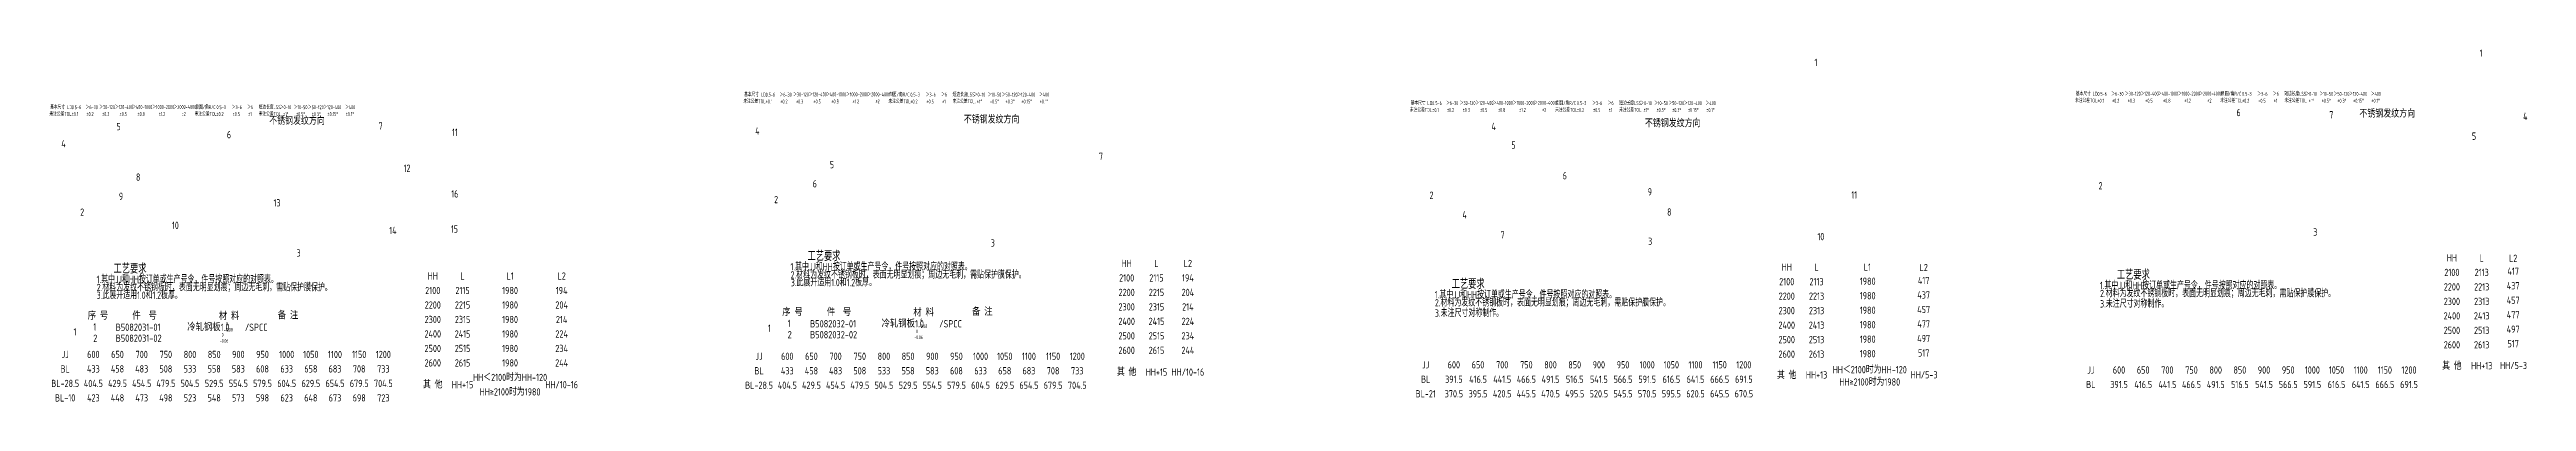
# Model space of a CAD drawing. Header units: inches. Extents: x 14216 to 120088, y -28780 to 23559.
# Drawn here: x 80133 to 84677, y 11390 to 12036 of the extents above; entities that cross this region are included whole.
import ezdxf
from ezdxf.enums import TextEntityAlignment as Align

# ---------------------------------------------------------------- set-up
doc = ezdxf.new("R2010")
doc.units = ezdxf.units.IN
doc.header["$LTSCALE"] = 0.3
doc.header["$MEASUREMENT"] = 0
for name, color, linetype in [('2', 2, 'Continuous'), ('2细实线', 2, 'Continuous'), ('6', 3, 'Continuous'), ('7', 4, 'Continuous')]:
    doc.layers.add(name, color=color, linetype=linetype)
doc.layers.add('粗实线', color=7, linetype='Continuous', lineweight=30)
doc.styles.add('HZ', font='isocp2.shx', dxfattribs={"width": 0.7, "bigfont": 'hztxt.shx'})

msp = doc.modelspace()

# ---------------------------------------------------------------- texts
at = {"layer": '2', "color": 6, "style": 'HZ', "width": 0.8}
for p in [(80535.6, 11893.8), (81810, 11896.2), (83059.5, 11889.3), (84370.3, 11907)]:
    msp.add_text('不锈钢发纹方向', height=13.5, dxfattribs=at).set_placement(p, align=Align.BOTTOM_LEFT)
at = {"layer": '2', "color": 6, "style": 'HZ', "width": 0.7}
for s, p in [('1.其中JJ和HH按订单或生产号令，件号按照对应的对照表。', (81491.9, 11630.2)), ('1.其中JJ和HH按订单或生产号令，件号按照对应的对照表。', (80218.9, 11607)), ('3.此展开适用1.0和1.2板厚。', (80219, 11577.9)), ('2.材料为发纹不锈钢板时，表面无明显划痕；周边无毛刺，需贴保护膜保护。', (80219.2, 11592.2)), ('2.材料为发纹不锈钢板时，表面无明显划痕；周边无毛刺，需贴保护膜保护。', (81492.2, 11615.4)), ('3.此展开适用1.0和1.2板厚。', (81492.5, 11601.2)), ('1.其中JJ和HH按订单或生产号令，件号按照对应的对照表。', (82673.9, 11578.9)), ('1.其中JJ和HH按订单或生产号令，件号按照对应的对照表。', (83894.2, 11595.9)), ('2.材料为发纹不锈钢板时，表面无明显划痕；周边无毛刺，需贴保护膜保护。', (83894.5, 11581.2)), ('2.材料为发纹不锈钢板时，表面无明显划痕；周边无毛刺，需贴保护膜保护。', (82674.2, 11564.2)), ('3.未注尺寸对称制作。', (82674.2, 11545.1)), ('3.未注尺寸对称制作。', (83894.5, 11562.1))]:
    msp.add_text(s, height=13.5, dxfattribs=at).set_placement(p)
at = {"layer": '2', "style": 'HZ', "width": 0.8}
for s, p in [('HH', (82108.7, 11643.1)), ('L', (82163.4, 11643.1)), ('L2', (82221, 11643.1)), ('HH', (83319.7, 11636.2)), ('L', (83374.4, 11636.2)), ('L1', (83467.6, 11636.2)), ('L2', (83570.9, 11635.6)), ('2100', (84540, 11626.6)), ('HH', (84540, 11653.2)), ('2113', (84594.7, 11626.6)), ('L', (84594.7, 11653.2)), ('417', (84652.4, 11628.7)), ('L2', (84652.4, 11652.6)), ('2100', (80835.7, 11593.4)), ('HH', (80835.7, 11620)), ('2115', (80890.3, 11593.4)), ('L', (80890.3, 11620)), ('1980', (80977.5, 11593.4)), ('L1', (80977.5, 11620)), ('194', (81072.1, 11593.4)), ('L2', (81072.1, 11620)), ('2200', (82108.7, 11589.9)), ('2100', (82108.7, 11616.5)), ('2215', (82163.4, 11589.9)), ('2115', (82163.4, 11616.5)), ('204', (82221, 11589.9)), ('194', (82221, 11616.5)), ('2200', (83319.7, 11583)), ('2100', (83319.7, 11609.6)), ('2213', (83374.4, 11583)), ('2113', (83374.4, 11609.6)), ('1980', (83468.2, 11610.4)), ('1980', (83468.2, 11583.8)), ('437', (83570.9, 11585.1)), ('417', (83570.9, 11611.7)), ('2200', (84540, 11600)), ('2213', (84594.7, 11600)), ('437', (84652.4, 11602.1)), ('2300', (80835.7, 11540.2)), ('2200', (80835.7, 11566.8)), ('2315', (80890.3, 11540.2)), ('2215', (80890.3, 11566.8)), ('1980', (80977.5, 11566.8)), ('1980', (80977.5, 11540.2)), ('204', (81072.1, 11566.8)), ('214', (81072.1, 11540.2)), ('2400', (82108.7, 11536.7)), ('2300', (82108.7, 11563.3)), ('2415', (82163.4, 11536.7)), ('2315', (82163.4, 11563.3)), ('224', (82221, 11536.7)), ('214', (82221, 11563.3)), ('2300', (83319.7, 11556.4)), ('2313', (83374.4, 11556.4)), ('1980', (83468.2, 11557.2)), ('457', (83570.9, 11558.5)), ('2400', (84540, 11546.8)), ('2300', (84540, 11573.4)), ('2413', (84594.7, 11546.8)), ('2313', (84594.7, 11573.4)), ('457', (84652.4, 11575.5)), ('477', (84652.4, 11548.9)), ('2400', (80835.7, 11513.6)), ('2415', (80890.3, 11513.6)), ('1980', (80977.5, 11513.6)), ('224', (81072.1, 11513.6)), ('2500', (82108.7, 11510.1)), ('2515', (82163.4, 11510.1)), ('234', (82221, 11510.1)), ('2400', (83319.7, 11529.8)), ('2500', (83319.7, 11503.2)), ('2413', (83374.4, 11529.8)), ('2513', (83374.4, 11503.2)), ('1980', (83468.2, 11530.6)), ('1980', (83468.2, 11504)), ('497', (83570.9, 11505.3)), ('477', (83570.9, 11531.9)), ('2500', (84540, 11520.2)), ('2600', (84540, 11493.6)), ('2513', (84594.7, 11520.2)), ('2613', (84594.7, 11493.6)), ('497', (84652.4, 11522.3)), ('517', (84652.4, 11495.7)), ('2500', (80835.7, 11487)), ('2600', (80835.7, 11460.4)), ('2515', (80890.3, 11487)), ('2615', (80890.3, 11460.4)), ('1980', (80977.5, 11487)), ('1980', (80977.5, 11460.4)), ('244', (81072.1, 11460.4)), ('234', (81072.1, 11487)), ('其 他', (82108.7, 11443.6)), ('2600', (82108.7, 11483.5)), ('2615', (82163.4, 11483.5)), ('244', (82221, 11483.5)), ('2600', (83319.7, 11476.6)), ('2613', (83374.4, 11476.6)), ('HH＜2100时为HH-120', (83472, 11448)), ('1980', (83468.2, 11477.4)), ('517', (83570.9, 11478.7)), ('其 他', (84540, 11454.8)), ('HH+13', (84594.7, 11455.4)), ('HH/5-3', (84653.1, 11455.7)), ('其 他', (80835.7, 11420.5)), ('HH+15', (80890.3, 11420.5)), ('HH＜2100时为HH-120', (80977.5, 11433.8)), ('HH≥2100时为1980', (80977.5, 11407.2)), ('HH/10-16', (81072.1, 11420.5)), ('HH+15', (82163.4, 11443.6)), ('HH/10-16', (82221, 11443.6)), ('其 他', (83319.7, 11437.8)), ('HH+13', (83374.4, 11438.4)), ('HH≥2100时为1980', (83472, 11425.4)), ('HH/5-3', (83571.7, 11438.7))]:
    msp.add_text(s, height=13.3, dxfattribs=at).set_placement(p, align=Align.MIDDLE_CENTER)
at = {"layer": '2', "style": 'HZ', "width": 0.85}
for s, height, p in [('序 号', 13.36, (80202.7, 11540.1)), ('件  号', 13.36, (80284.6, 11540.1)), ('材 料', 13.36, (80443.3, 11539.5)), ('备 注', 13.36, (80551.2, 11540.9)), ('序 号', 13.36, (81476.7, 11546.6)), ('件  号', 13.36, (81558.6, 11546.6)), ('材 料', 13.36, (81717.3, 11545.9)), ('备 注', 13.36, (81825.1, 11547.4)), ('1', 13.4, (80212.8, 11519.8)), ('2 ', 13.36, (80212.8, 11499.1)), ('B5082031-01', 13.358, (80253.9, 11519.2)), ('B5082031-02', 13.358, (80253.9, 11499.1)), ('冷轧钢板1.0    /SPCC', 13.358, (80385.2, 11519.1)), ('1', 13.4, (81486.7, 11526.3)), ('2 ', 13.36, (81486.7, 11505.6)), ('B5082032-01', 13.358, (81527.9, 11525.6)), ('B5082032-02', 13.358, (81527.9, 11505.6)), ('冷轧钢板1.0    /SPCC', 13.358, (81659.1, 11525.6))]:
    msp.add_text(s, height=height, dxfattribs=at).set_placement(p)
at = {"layer": '2', "attachment_point": 1, "style": 'HZ'}
for s, insert, char_height in [(' 0\\P-0.06', (80445.1, 11515.2), 6.55), (' 0\\P-0.08', (80453.2, 11535.6), 6.57), (' 0\\P-0.06', (81719.1, 11521.6), 6.55), (' 0\\P-0.08', (81727.1, 11542), 6.57)]:
    msp.add_mtext(s, dxfattribs=dict(at, insert=insert, char_height=char_height))
at = {"layer": '2细实线', "style": 'HZ', "width": 0.8}
for s, p in [('BL', (80161.3, 11449.4)), ('JJ', (80161.3, 11476)), ('433', (80213, 11449.4)), ('600', (80213, 11476)), ('458', (80257.3, 11449.4)), ('650', (80257.3, 11476)), ('483', (80301.7, 11449.4)), ('700', (80301.7, 11476)), ('508', (80346, 11449.4)), ('750', (80346, 11476)), ('533', (80390.3, 11449.4)), ('800', (80390.3, 11476)), ('558', (80434.7, 11449.4)), ('850', (80434.7, 11476)), ('583', (80479, 11449.4)), ('900', (80479, 11476)), ('608', (80523.3, 11449.4)), ('950', (80523.3, 11476)), ('1000', (80567.7, 11476)), ('633', (80567.7, 11449.4)), ('1050', (80612, 11476)), ('658', (80612, 11449.4)), ('1100', (80656.3, 11476)), ('683', (80656.3, 11449.4)), ('1150', (80700.7, 11476)), ('708', (80700.7, 11449.4)), ('1200', (80745, 11476)), ('733', (80745, 11449.4)), ('BL', (81434.3, 11446)), ('JJ', (81434.3, 11472.6)), ('433', (81486.1, 11446)), ('600', (81486.1, 11472.6)), ('458', (81530.4, 11446)), ('650', (81530.4, 11472.6)), ('483', (81574.7, 11446)), ('700', (81574.7, 11472.6)), ('750', (81619.1, 11472.6)), ('508', (81619.1, 11446)), ('533', (81663.4, 11446)), ('800', (81663.4, 11472.6)), ('558', (81707.7, 11446)), ('850', (81707.7, 11472.6)), ('583', (81752.1, 11446)), ('900', (81752.1, 11472.6)), ('608', (81796.4, 11446)), ('950', (81796.4, 11472.6)), ('1000', (81840.7, 11472.6)), ('633', (81840.7, 11446)), ('1050', (81885.1, 11472.6)), ('658', (81885.1, 11446)), ('1100', (81929.4, 11472.6)), ('683', (81929.4, 11446)), ('1150', (81973.7, 11472.6)), ('708', (81973.7, 11446)), ('1200', (82018.1, 11472.6)), ('733', (82018.1, 11446)), ('JJ', (82657.3, 11457)), ('600', (82709, 11457)), ('650', (82753.3, 11457)), ('700', (82797.7, 11457)), ('750', (82842, 11457)), ('800', (82886.3, 11457)), ('850', (82930.7, 11457)), ('900', (82975, 11457)), ('950', (83019.3, 11457)), ('1000', (83063.7, 11457)), ('1050', (83108, 11457)), ('1100', (83152.3, 11457)), ('1150', (83196.7, 11457)), ('1200', (83241, 11457)), ('JJ', (83877.6, 11447.4)), ('600', (83929.3, 11447.4)), ('650', (83973.7, 11447.4)), ('700', (84018, 11447.4)), ('750', (84062.3, 11447.4)), ('800', (84106.7, 11447.4)), ('850', (84151, 11447.4)), ('900', (84195.3, 11447.4)), ('950', (84239.7, 11447.4)), ('1000', (84284, 11447.4)), ('1050', (84328.3, 11447.4)), ('1100', (84372.7, 11447.4)), ('1150', (84417, 11447.4)), ('1200', (84461.3, 11447.4)), ('BL-28.5', (80161.3, 11422.8)), ('404.5', (80213, 11422.8)), ('429.5', (80257.3, 11422.8)), ('454.5', (80301.7, 11422.8)), ('479.5', (80346, 11422.8)), ('504.5', (80390.3, 11422.8)), ('529.5', (80434.7, 11422.8)), ('554.5', (80479, 11422.8)), ('579.5', (80523.3, 11422.8)), ('604.5', (80567.7, 11422.8)), ('629.5', (80612, 11422.8)), ('654.5', (80656.3, 11422.8)), ('679.5', (80700.7, 11422.8)), ('704.5', (80745, 11422.8)), ('BL-28.5', (81434.3, 11419.4)), ('404.5', (81486.1, 11419.4)), ('429.5', (81530.4, 11419.4)), ('454.5', (81574.7, 11419.4)), ('479.5', (81619.1, 11419.4)), ('504.5', (81663.4, 11419.4)), ('529.5', (81707.7, 11419.4)), ('554.5', (81752.1, 11419.4)), ('579.5', (81796.4, 11419.4)), ('604.5', (81840.7, 11419.4)), ('629.5', (81885.1, 11419.4)), ('654.5', (81929.4, 11419.4)), ('679.5', (81973.7, 11419.4)), ('704.5', (82018.1, 11419.4)), ('BL-21', (82657.3, 11403.8)), ('BL', (82657.3, 11430.4)), ('370.5', (82709, 11403.8)), ('391.5', (82709, 11430.4)), ('395.5', (82753.3, 11403.8)), ('416.5', (82753.3, 11430.4)), ('420.5', (82797.7, 11403.8)), ('441.5', (82797.7, 11430.4)), ('445.5', (82842, 11403.8)), ('466.5', (82842, 11430.4)), ('470.5', (82886.3, 11403.8)), ('491.5', (82886.3, 11430.4)), ('495.5', (82930.7, 11403.8)), ('516.5', (82930.7, 11430.4)), ('520.5', (82975, 11403.8)), ('541.5', (82975, 11430.4)), ('545.5', (83019.3, 11403.8)), ('566.5', (83019.3, 11430.4)), ('570.5', (83063.7, 11403.8)), ('591.5', (83063.7, 11430.4)), ('595.5', (83108, 11403.8)), ('616.5', (83108, 11430.4)), ('620.5', (83152.3, 11403.8)), ('641.5', (83152.3, 11430.4)), ('645.5', (83196.7, 11403.8)), ('666.5', (83196.7, 11430.4)), ('670.5', (83241, 11403.8)), ('691.5', (83241, 11430.4)), ('BL', (83877.6, 11420.8)), ('391.5', (83929.3, 11420.8)), ('416.5', (83973.7, 11420.8)), ('441.5', (84018, 11420.8)), ('466.5', (84062.3, 11420.8)), ('491.5', (84106.7, 11420.8)), ('516.5', (84151, 11420.8)), ('541.5', (84195.3, 11420.8)), ('566.5', (84239.7, 11420.8)), ('591.5', (84284, 11420.8)), ('616.5', (84328.3, 11420.8)), ('641.5', (84372.7, 11420.8)), ('666.5', (84417, 11420.8)), ('691.5', (84461.3, 11420.8)), ('BL-10', (80161.3, 11396.2)), ('423', (80213, 11396.2)), ('448', (80257.3, 11396.2)), ('473', (80301.7, 11396.2)), ('498', (80346, 11396.2)), ('523', (80390.3, 11396.2)), ('548', (80434.7, 11396.2)), ('573', (80479, 11396.2)), ('598', (80523.3, 11396.2)), ('623', (80567.7, 11396.2)), ('648', (80612, 11396.2)), ('673', (80656.3, 11396.2)), ('698', (80700.7, 11396.2)), ('723', (80745, 11396.2))]:
    msp.add_text(s, height=13.3, dxfattribs=at).set_placement(p, align=Align.MIDDLE_CENTER)
at = {"layer": '6', "color": 2, "style": 'HZ', "width": 0.7}
for s, p in [('基本尺寸 LD.', (81406.9, 11949.6)), ('0.5-6', (81446.4, 11949.4)), ('＞6-30', (81471.9, 11949.4)), ('＞30-120', (81496.9, 11949.7)), ('＞120-400', (81525.6, 11949.8)), ('＞400-1000', (81557.4, 11949.8)), ('＞1000-2000', (81594.1, 11949.9)), ('＞2000-4000', (81633.2, 11949.9)), ('倒圆/角R/C', (81673.3, 11949.6)), ('0.5-3', (81711.9, 11949.4)), ('＞3-6', (81739.9, 11949.4)), ('＞6', (81768.4, 11949.7)), ('短边长度LSS.', (81789.4, 11949.6)), ('＞0-10', (81828.2, 11949.4)), ('＞10-50', (81853.6, 11949.4)), ('＞50-120', (81879.7, 11949.4)), ('＞120-400', (81908.1, 11949.4)), ('＞400', (81948, 11949.4)), ('基本尺寸 LD.', (83850.2, 11951)), ('0.5-6', (83889.7, 11950.8)), ('＞6-30', (83915.2, 11950.8)), ('＞30-120', (83940.2, 11951.1)), ('＞120-400', (83968.9, 11951.2)), ('＞400-1000', (84000.7, 11951.2)), ('＞1000-2000', (84037.4, 11951.2)), ('＞2000-4000', (84076.5, 11951.3)), ('倒圆/角R/C', (84116.5, 11951)), ('0.5-3', (84155.2, 11950.8)), ('＞3-6', (84183.1, 11950.8)), ('＞6', (84211.7, 11951.1)), ('短边长度LSS.', (84232.7, 11951)), ('＞0-10', (84271.4, 11950.8)), ('＞10-50', (84296.9, 11950.8)), ('＞50-120', (84323, 11950.8)), ('＞120-400', (84351.4, 11950.8)), ('＞400', (84391.2, 11950.8)), ('未注公差TOL.', (80132.4, 11914)), ('基本尺寸 LD.', (80133.8, 11926.4)), ('0.5-6', (80173.4, 11926.3)), ('%%P0.1', (80173.4, 11913.7)), ('＞6-30', (80198.8, 11926.3)), ('%%P0.2', (80200.4, 11913.7)), ('＞30-120', (80223.8, 11926.5)), ('%%P0.3', (80229.2, 11913.7)), ('＞120-400', (80252.6, 11926.6)), ('%%P0.5', (80261.1, 11913.8)), ('＞400-1000', (80284.4, 11926.6)), ('%%P0.8', (80294, 11913.8)), ('＞1000-2000', (80321.1, 11926.7)), ('%%P1.2', (80332.9, 11913.9)), ('＞2000-4000', (80360.2, 11926.8)), ('%%P2', (80374.9, 11913.9)), ('未注公差TOL.', (80398.8, 11914)), ('倒圆/角R/C', (80400.2, 11926.4)), ('0.5-3', (80438.9, 11926.3)), ('%%P0.2', (80438.9, 11913.7)), ('＞3-6', (80466.8, 11926.3)), ('%%P0.5', (80468.5, 11913.7)), ('＞6', (80495.3, 11926.5)), ('%%P1', (80497.1, 11913.7)), ('短边长度LSS.', (80516.3, 11926.4)), ('未注公差TOL.', (80516.3, 11914)), ('＞0-10', (80555.1, 11926.3)), ('%%P1%%D', (80560.9, 11913.7)), ('＞10-50', (80580.6, 11926.3)), ('%%P0.5%%D', (80584.9, 11913.7)), ('＞50-120', (80606.6, 11926.3)), ('%%P0.3%%D', (80613.6, 11913.7)), ('＞120-400', (80635, 11926.3)), ('%%P0.15%%D', (80642.6, 11913.7)), ('＞400', (80674.9, 11926.3)), ('%%P0.1%%D', (80676.1, 11913.7)), ('未注公差TOL.', (81405.5, 11937.2)), ('%%P0.1', (81446.4, 11936.8)), ('%%P0.2', (81473.4, 11936.8)), ('%%P0.3', (81502.2, 11936.8)), ('%%P0.5', (81534.2, 11936.9)), ('%%P0.8', (81567.1, 11936.9)), ('%%P1.2', (81605.9, 11937)), ('%%P2', (81648, 11937.1)), ('未注公差TOL.', (81671.8, 11937.2)), ('%%P0.2', (81711.9, 11936.8)), ('%%P0.5', (81741.5, 11936.8)), ('%%P1', (81770.1, 11936.8)), ('未注公差TOL.', (81789.4, 11937.2)), ('%%P1%%D', (81833.9, 11936.8)), ('%%P0.5%%D', (81857.9, 11936.8)), ('%%P0.3%%D', (81886.6, 11936.8)), ('%%P0.15%%D', (81915.7, 11936.8)), ('%%P0.1%%D', (81949.1, 11936.8)), ('未注公差TOL.', (82628.4, 11921.5)), ('基本尺寸 LD.', (82629.8, 11934)), ('0.5-6', (82669.4, 11933.8)), ('%%P0.1', (82669.4, 11921.2)), ('＞6-30', (82694.8, 11933.8)), ('%%P0.2', (82696.4, 11921.2)), ('＞30-120', (82719.8, 11934.1)), ('%%P0.3', (82725.2, 11921.2)), ('＞120-400', (82748.6, 11934.1)), ('%%P0.5', (82757.1, 11921.3)), ('＞400-1000', (82780.4, 11934.1)), ('%%P0.8', (82790, 11921.3)), ('＞1000-2000', (82817.1, 11934.2)), ('%%P1.2', (82828.9, 11921.4)), ('＞2000-4000', (82856.1, 11934.3)), ('%%P2', (82870.9, 11921.5)), ('未注公差TOL.', (82894.8, 11921.5)), ('倒圆/角R/C', (82896.2, 11934)), ('0.5-3', (82934.8, 11933.8)), ('%%P0.2', (82934.8, 11921.2)), ('＞3-6', (82962.8, 11933.8)), ('%%P0.5', (82964.5, 11921.2)), ('＞6', (82991.3, 11934.1)), ('%%P1', (82993.1, 11921.2)), ('短边长度LSS.', (83012.3, 11934)), ('未注公差TOL.', (83012.3, 11921.5)), ('＞0-10', (83051.1, 11933.8)), ('%%P1%%D', (83056.9, 11921.2)), ('＞10-50', (83076.6, 11933.8)), ('%%P0.5%%D', (83080.8, 11921.2)), ('＞50-120', (83102.6, 11933.8)), ('%%P0.3%%D', (83109.6, 11921.2)), ('＞120-400', (83131, 11933.8)), ('%%P0.15%%D', (83138.6, 11921.2)), ('＞400', (83170.9, 11933.8)), ('%%P0.1%%D', (83172.1, 11921.2)), ('未注公差TOL.', (83848.7, 11938.6)), ('%%P0.1', (83889.7, 11938.2)), ('%%P0.2', (83916.7, 11938.2)), ('%%P0.3', (83945.5, 11938.2)), ('%%P0.5', (83977.5, 11938.3)), ('%%P0.8', (84010.3, 11938.3)), ('%%P1.2', (84049.2, 11938.4)), ('%%P2', (84091.3, 11938.5)), ('未注公差TOL.', (84115.1, 11938.6)), ('%%P0.2', (84155.2, 11938.2)), ('%%P0.5', (84184.8, 11938.2)), ('%%P1', (84213.4, 11938.2)), ('未注公差TOL.', (84232.7, 11938.6)), ('%%P1%%D', (84277.2, 11938.2)), ('%%P0.5%%D', (84301.2, 11938.2)), ('%%P0.3%%D', (84329.9, 11938.2)), ('%%P0.15%%D', (84359, 11938.2)), ('%%P0.1%%D', (84392.4, 11938.2))]:
    msp.add_text(s, height=7.2, dxfattribs=at).set_placement(p)
at = {"layer": '7', "style": 'HZ', "width": 0.7}
for s, p in [('1', (83370.6, 12005.3)), ('1', (84591, 12022.4)), ('6', (84144.9, 11913.4)), ('7', (84315.1, 11909.2)), ('4', (84670.7, 11906.4)), ('4', (80154.3, 11856.3)), ('5', (80255.5, 11887.7)), ('6', (80458, 11872.8)), ('7', (80736.3, 11888.7)), ('11', (80871, 11877.1)), ('4', (81427.3, 11879.5)), ('4', (82778, 11887.8)), ('5', (82814.5, 11853.7)), ('5', (84576.8, 11870)), ('12', (80782.2, 11811)), ('5', (81564.2, 11817.9)), ('7', (82058, 11833.2)), ('9', (80259.8, 11759.6)), ('8', (80291.2, 11794.8)), ('16', (80869.7, 11764)), ('6', (81532.8, 11782.7)), ('2', (82664.5, 11761.6)), ('6', (82908.6, 11797.4)), ('9', (83064.6, 11767.8)), ('11', (83438.2, 11762.1)), ('2', (83891.9, 11778.9)), ('2', (80188.9, 11730.5)), ('13', (80543.6, 11747.6)), ('2', (81461.9, 11753.7)), ('4', (82724.7, 11725.6)), ('8', (83100.3, 11730.7)), ('10', (80357.3, 11706.2)), ('14', (80756, 11696.8)), ('15', (80869, 11699.5)), ('3', (81859.4, 11673.9)), ('7', (82794.6, 11688.6)), ('3', (83065.4, 11676.9)), ('10', (83376.1, 11685.6)), ('3', (84285.7, 11693.9)), ('3', (80586, 11655.7)), ('1', (80176.7, 11510.8)), ('1', (81450.6, 11517.3))]:
    msp.add_text(s, height=13.5, dxfattribs=at).set_placement(p)
at = {"layer": '粗实线', "color": 3, "linetype": 'Continuous', "lineweight": -3, "style": 'HZ', "width": 0.7}
for p in [(80250, 11624.6), (81523.1, 11647.8), (82705, 11596.5), (83925.4, 11613.5)]:
    msp.add_text('工艺要求', height=16, dxfattribs=at).set_placement(p)

doc.saveas('drawing.dxf')
